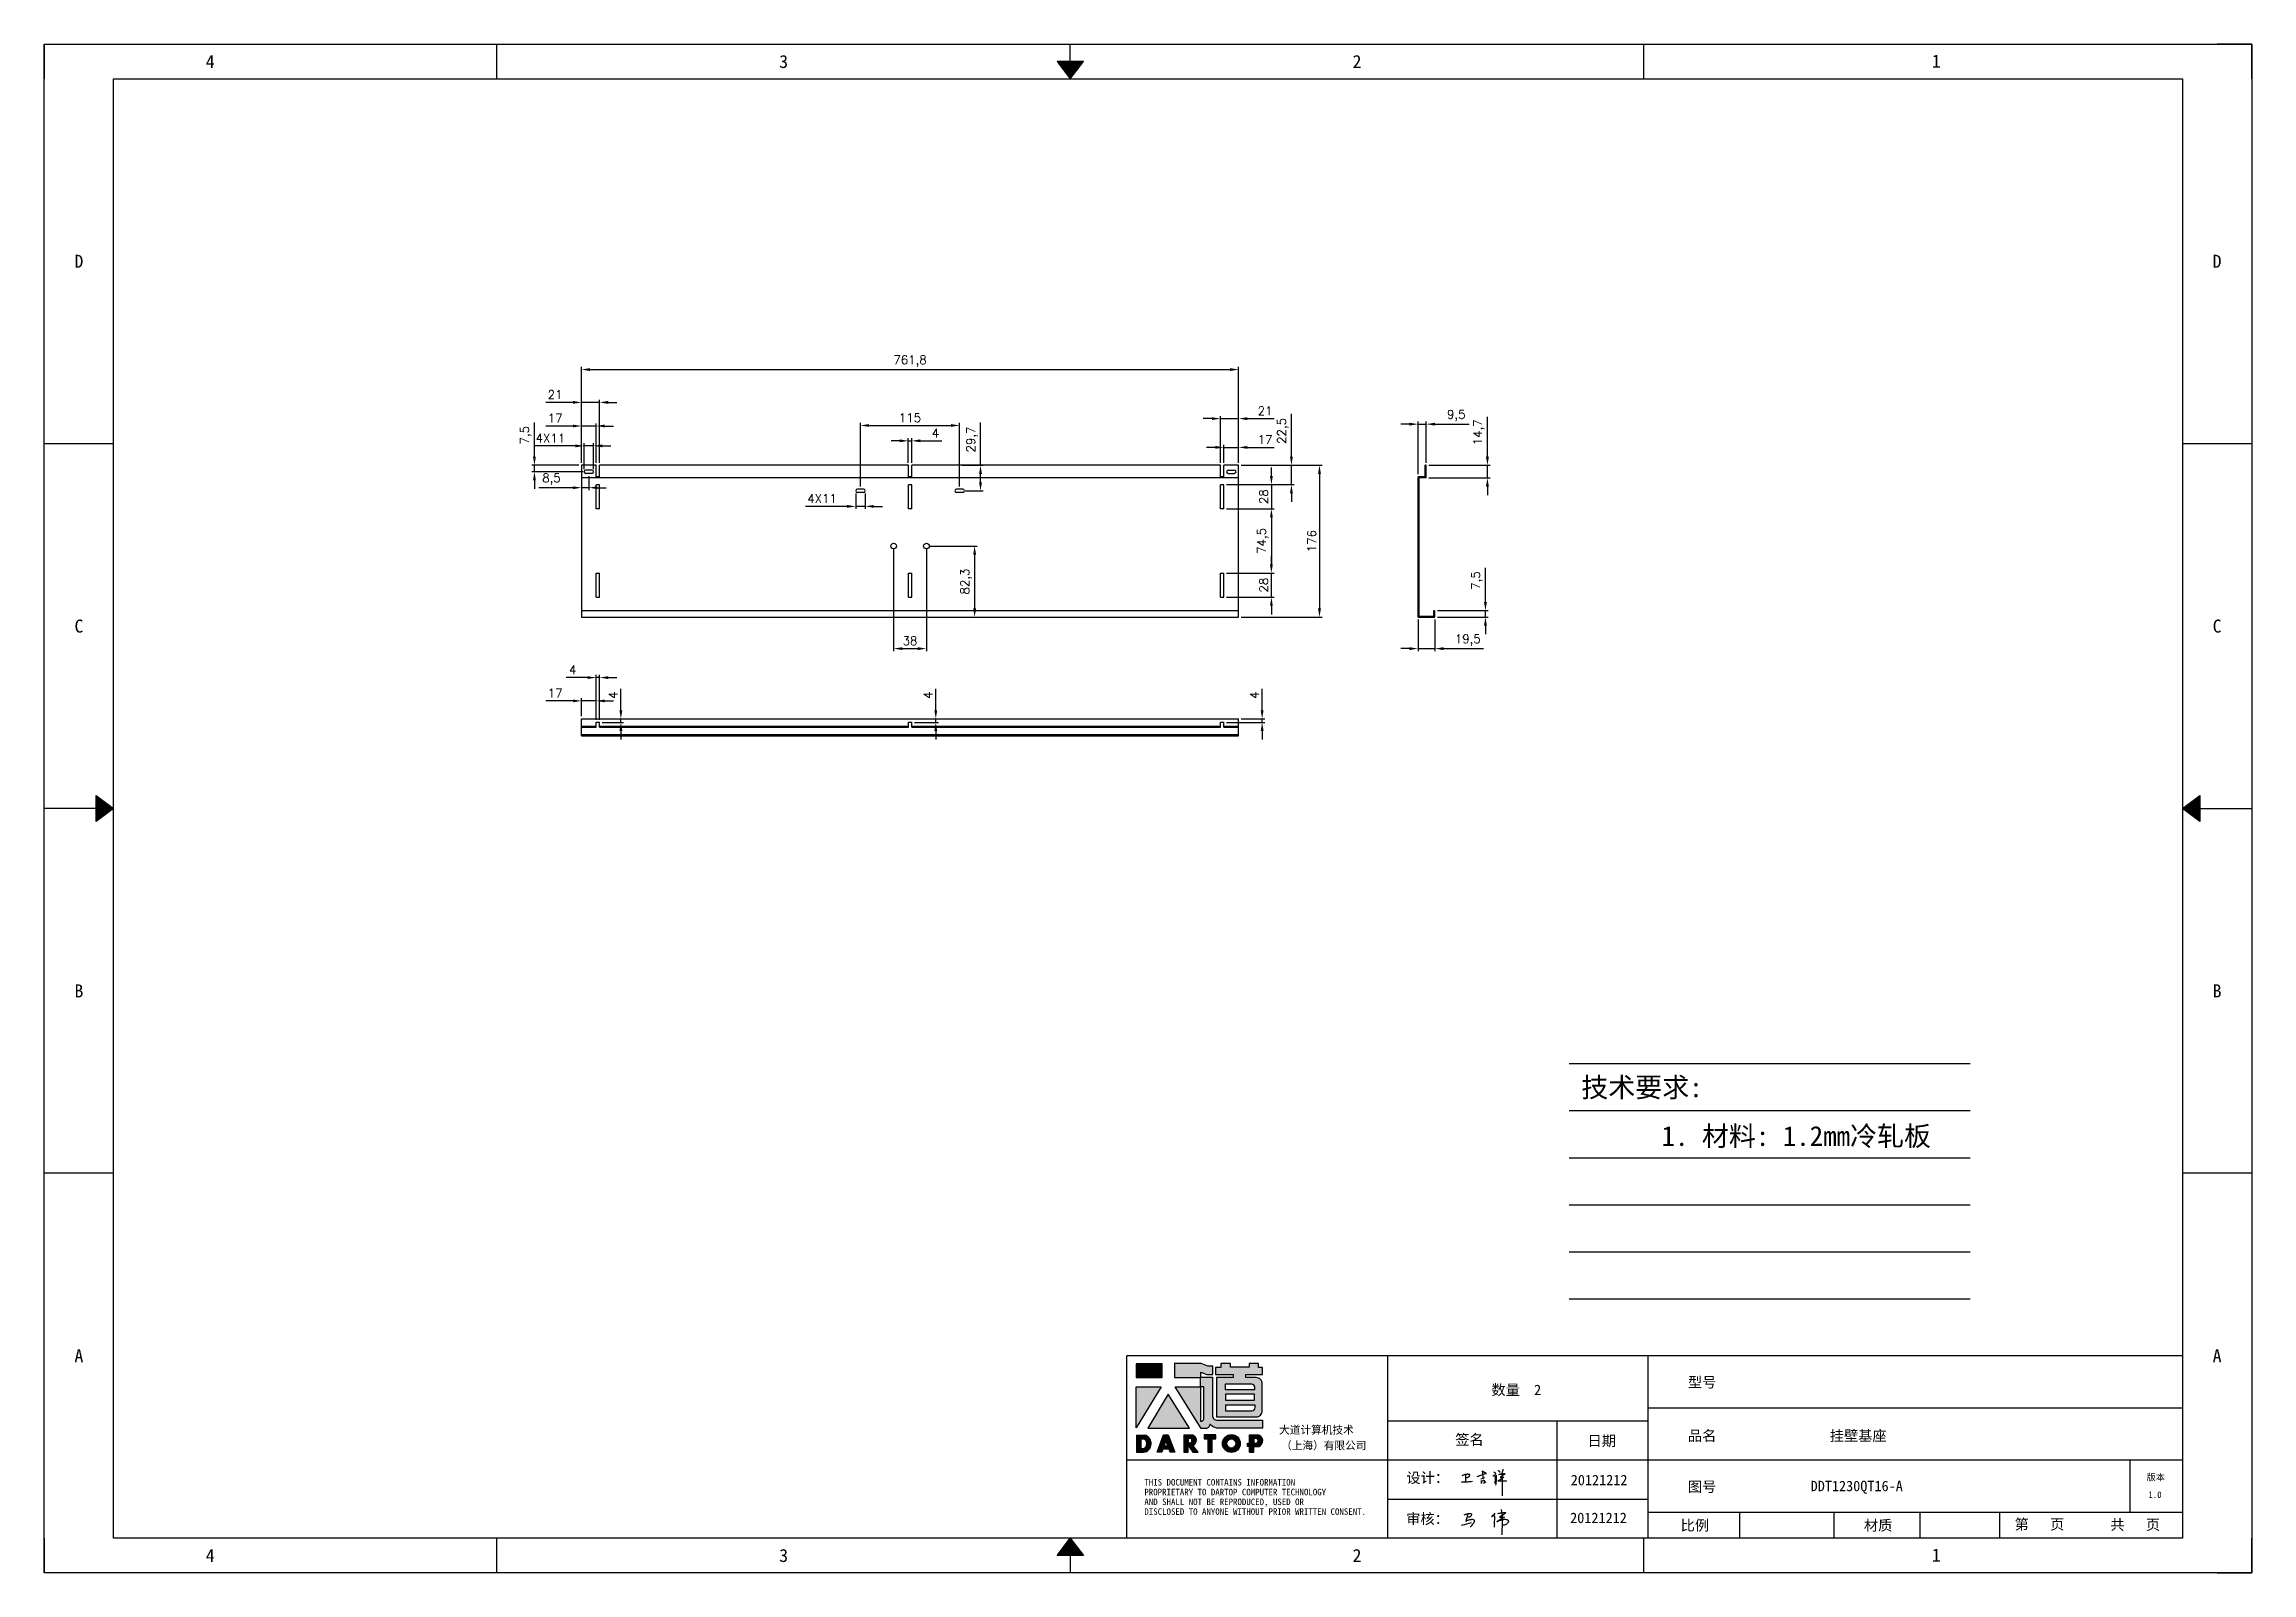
# Model space of a CAD drawing. Header units: millimetres. Extents: x 25928 to 50356, y -44172 to 20163.
# Drawn here: x 30770 to 33330, y 8831 to 10604 of the extents above; entities that cross this region are included whole.
import ezdxf
from ezdxf.enums import TextEntityAlignment as Align

# ---------------------------------------------------------------- set-up
doc = ezdxf.new("R2010")
doc.units = ezdxf.units.MM
doc.linetypes.add('DOT', pattern=[0.25, 0, -0.25])
doc.layers.add('4', color=7, linetype='Continuous')
doc.layers.add('print', color=30, linetype='Continuous')
doc.layers.add('dim', color=2, linetype='Continuous', lineweight=9)
doc.styles.add('Dartop', font='')
doc.styles.add('HZ', font='')
doc.styles.add('hzHT', font='simhei.ttf')
doc.styles.get("Standard").update_dxf_attribs({"font": 'txt', "bigfont": 'gbcbig.shx'})
doc.styles.get('Dartop').set_extended_font_data('FangSong_GB2312')
doc.styles.get('HZ').set_extended_font_data('SimSun')
doc.dimstyles.new('2-small', dxfattribs={"dimtxt": 10, "dimasz": 10, "dimexe": 3, "dimexo": 3, "dimgap": 4, "dimtad": 1, "dimtxsty": 'Standard', "dimcen": 5, "dimadec": 0, "dimazin": 0, "dimtfac": 1, "dimtmove": 0, "dimatfit": 3, "dimfxl": 0, "dimarcsym": 0})

msp = doc.modelspace()

# ---------------------------------------------------------------- texts
at = {"color": 0}
for s, height, style, p in [('4', 15.108, 'Dartop', (30962.603, 10583.98)), ('3', 15.108, 'Dartop', (31627.356, 10583.98)), ('2', 15.108, 'Dartop', (32292.108, 10583.98)), ('1', 15.108, 'Dartop', (32963.748, 10584.459)), ('D', 15.108, 'Dartop', (30810.353, 10352.323)), ('D', 15.108, 'Dartop', (33289.238, 10352.323)), ('C', 15.108, 'Dartop', (30810.353, 9929.299)), ('C', 15.108, 'Dartop', (33289.238, 9929.299)), ('B', 15.108, 'Dartop', (30810.353, 9506.274)), ('B', 15.108, 'Dartop', (33289.238, 9506.274)), ('A', 15.108, 'Dartop', (30810.353, 9083.25)), ('A', 15.108, 'Dartop', (33289.238, 9083.25)), ('数量  2', 12.0864, 'hzHT', (32476.816, 9043.631)), ('型号', 12.0864, 'hzHT', (32692.228, 9052.506)), ('签名', 12.0864, 'hzHT', (32422.523, 8986.031)), ('日期', 12.0864, 'hzHT', (32575.885, 8984.544)), ('品名', 12.0864, 'hzHT', (32692.228, 8990.459)), ('挂壁基座', 12.0864, 'hzHT', (32873.151, 8990.459)), ('20121212', 12.0864, 'hzHT', (32572.783, 8939.105)), ('图号', 12.0864, 'hzHT', (32692.228, 8931.382)), ('DDT1230QT16-A', 12.08642, 'hzHT', (32871.461, 8932.171)), ('版本', 7.554, 'hzHT', (33218.152, 8942.331)), ('1.0', 7.554, 'Dartop', (33217.243, 8922.143)), ('20121212', 12.0864, 'hzHT', (32572.064, 8895.25)), ('比例', 12.0864, 'hzHT', (32683.8, 8886.531)), ('材质', 12.0864, 'hzHT', (32896.3, 8886.531)), ('第   页', 12.0864, 'hzHT', (33083.268, 8887.784)), ('共   页', 12.0864, 'hzHT', (33194.292, 8887.344)), ('4', 15.108, 'Dartop', (30962.603, 8851.593)), ('3', 15.108, 'Dartop', (31627.356, 8851.593)), ('2', 15.108, 'Dartop', (32292.108, 8851.593)), ('1', 15.108, 'Dartop', (32963.748, 8852.073))]:
    msp.add_text(s, height=height, dxfattribs=dict(at, style=style)).set_placement(p, align=Align.MIDDLE_CENTER)
at = {"style": 'HZ'}
for s, p in [('技术要求:', (32622.489, 9394.507)), ('     1. 材料: 1.2mm冷轧板', (32762.356, 9338.021))]:
    msp.add_text(s, height=22.932, dxfattribs=at).set_placement(p, align=Align.MIDDLE_CENTER)
at = {"color": 0, "style": 'hzHT'}
for s, height, p in [('THIS DOCUMENT CONTAINS INFORMATION', 7.55401, (32045.594, 8932.699)), ('设计：', 12.0864, (32349.306, 8935.675)), ('AND SHALL NOT BE REPRODUCED, USED OR', 7.55401, (32045.594, 8910.037)), ('PROPRIETARY TO DARTOP COMPUTER TECHNOLOGY', 7.55401, (32045.594, 8921.368)), ('DISCLOSED TO ANYONE WITHOUT PRIOR WRITTEN CONSENT.', 7.55401, (32045.594, 8898.706)), ('审核：', 12.0864, (32349.126, 8888.081))]:
    msp.add_text(s, height=height, dxfattribs=at).set_placement(p)
at = {"layer": '4', "color": 0, "style": 'hzHT'}
for s, p in [('大道计算机技术', (32201.832, 8992.699)), ('（上海）有限公司', (32204.113, 8974.632))]:
    msp.add_text(s, height=9.0648, dxfattribs=at).set_placement(p)

# ---------------------------------------------------------------- blocks, each defined once
blk = doc.blocks.new('*U5')
at = {"color": 254, "linetype": 'Continuous', "extrusion": (0, 0, -1)}
for points in [[(-17, 0.333), (-16.812, 0.25), (-17, 0.5)], [(-17, 0.333), (-17.188, 0.25), (-16.812, 0.25)], [(-17, 0.333), (-17, 0.5), (-17.188, 0.25)]]:
    blk.add_solid(points, dxfattribs=at)
blk = doc.blocks.new('*U4')
at = {"color": 254, "linetype": 'Continuous', "extrusion": (0, 0, -1)}
for points in [[(-33.167, 11), (-33, 11), (-33.25, 11.188)], [(-33.167, 11), (-33.25, 11.188), (-33.25, 10.812)], [(-33.167, 11), (-33.25, 10.812), (-33, 11)]]:
    blk.add_solid(points, dxfattribs=at)
blk = doc.blocks.new('*U6')
at = {"color": 254, "linetype": 'Continuous'}
for points in [[(17, 21.667), (17.188, 21.75), (16.812, 21.75)], [(17, 21.667), (16.812, 21.75), (17, 21.5)], [(17, 21.667), (17, 21.5), (17.188, 21.75)]]:
    blk.add_solid(points, dxfattribs=at)
blk = doc.blocks.new('*U3')
at = {"color": 254, "linetype": 'Continuous', "extrusion": (0, 0, -1)}
for points in [[(-0.833, 11), (-0.75, 10.812), (-0.75, 11.188)], [(-0.833, 11), (-0.75, 11.188), (-1, 11)], [(-0.833, 11), (-1, 11), (-0.75, 10.812)]]:
    blk.add_solid(points, dxfattribs=at)
blk = doc.blocks.new('dadao')
for p, q in [((48, 19.2), (44.9, 10.4)), ((44.9, 10.4), (51.2, 10.4)), ((51.2, 10.4), (48, 19.2))]:
    blk.add_line(p, q)
for points in [[(41.8, 121.6), (41.8, 143.7), (-0.4, 143.7), (-0.4, 121.6), (41.8, 121.6)], [(104.8, 122), (104.8, 130.3), (114.1, 126.3), (124.2, 126.3), (124.2, 139.6), (115.9, 139.6), (105.1, 143.9), (61.5, 143.9)], [(61.7, 144), (61.7, 121.3), (103.9, 121.3)], [(113.4, 38.7), (105.1, 38.7), (63, 106.5), (103.9, 106.5), (103.9, 120.9), (103.9, 121.3)], [(109.7, 53.6), (109.7, 106.2), (104.3, 106.2), (104.3, 50.4), (106.6, 50.4)], [(144.6, 94.4), (144.6, 84.8), (192, 84.8), (192, 94.1), (144.9, 94.1)], [(120.2, 45), (119.5, 45), (119.5, 44.6)], [(0, 28), (0, 0), (11.8, 0)], [(0.1, 28), (14, 28)], [(7.1, 21.8), (7.1, 6.1), (12, 6.1)], [(7.1, 21.8), (11.4, 21.8)], [(76.8, 28.2), (76.8, 0), (84.1, 0), (84.1, 11.1), (91.6, -0.1), (100.3, -0.1), (91.7, 11.1)], [(76.8, 28.2), (90.6, 28.2)], [(84, 22.7), (84, 15.3), (87.2, 15.3)], [(84, 22.7), (87.3, 22.7)], [(183.7, 0), (183.7, 9.6), (180.6, 9.6), (180.6, 14.9), (183.8, 14.9), (183.8, 28.1), (196.1, 28.1), (196.5, 28.1)], [(183.7, 0), (190.9, 0), (190.9, 9.6), (198.8, 9.6)], [(194.9, 22.3), (190.8, 22.3), (190.8, 15), (194.4, 15)]]:
    blk.add_lwpolyline(points)
blk.add_lwpolyline([(137.1, 144.2), (137.1, 137.9), (128.3, 137.9), (128.3, 126.5), (157.3, 126.5), (157.3, 121.5), (130.3, 121.5), (130.3, 57.5), (194.4, 57.5, 0.414214), (204.4, 67.5), (204.4, 111.3, 0.414214), (194.4, 121.3), (177.5, 121.3), (177.5, 126.3), (204.7, 126.3), (204.7, 137.7), (198.2, 137.7), (198.2, 143.9), (183.3, 143.9), (183.3, 138), (153, 138), (153, 144.2), (137.1, 144.2)], format="xyb", close=True)
for points in [[(104.8, 122), (123.4, 122), (123.4, 60, 0.414214), (131.4, 52), (204.8, 52), (204.8, 39.1), (131.7, 39.1)], [(144.3, 110.8), (144.3, 101.8), (192.3, 101.8), (192.3, 105.5, 0.414214), (187.3, 110.5), (144.3, 110.5)], [(144.6, 77), (144.6, 67.5), (187.6, 67.5, 0.414214), (192.6, 72.5), (192.6, 76.4), (144.6, 76.4)]]:
    blk.add_lwpolyline(points, format="xyb")
for points in [[(-0.3, 106.2), (40.4, 106.2), (-0.3, 39.7), (-0.3, 106.2)], [(51.7, 94.1), (18.4, 39.3), (86.2, 39.3)], [(43.8, 28.2), (51.8, 28.2), (62.6, -0.1), (55, -0.1), (53.2, 5), (42.9, 5), (41.1, 0), (33.6, 0)], [(110, 28.1), (110, 21.9), (116, 21.9), (116, -0.1), (123.2, -0.1), (123.2, 22), (129.2, 22), (129.2, 28.1), (110, 28.1)]]:
    blk.add_lwpolyline(points, close=True)
for radius in [14.5, 7.44]:
    blk.add_circle((154.2, 14.2), radius)
for centre, radius, start, end in [((99.2, 60.7), 12.6, 305.6399, 325.969), ((111.6, 46.7), 8.19, 282.9811, 347.6627), ((136, 61.7), 22.9, 226.7358, 259.3209), ((8.5, 13.9), 8.49, 294.2143, 69.7177), ((9.6, 14.2), 14.4, 278.6604, 72.3203), ((86.4, 19), 3.8, 282.527, 76.7196), ((88.6, 19.4), 8.95, 290.6073, 77.2124), ((193.7, 18.7), 3.8, 280.9891, 72.5513), ((195.7, 18.6), 9.51, 288.8959, 85.2442)]:
    blk.add_arc(centre, radius, start, end)
blk = doc.blocks.new('h')
for p, q in [((20768.1, -2360.9), (20773, -2359.1)), ((20769.5, -2366.9), (20769.8, -2370.6)), ((20769.8, -2370.6), (20770.9, -2378)), ((20770.9, -2378), (20771.5, -2370.6)), ((20772.4, -2369.3), (20774.9, -2367.8)), ((20773, -2359.1), (20784.1, -2355.2)), ((20773.3, -2331.8), (20775.3, -2338.7)), ((20789.1, -2340.9), (20773.5, -2331.9)), ((20775.3, -2338.7), (20775.6, -2351.2)), ((20775.6, -2351.2), (20775.5, -2357.3)), ((20782.2, -2369.2), (20780, -2377.1)), ((20780, -2377.1), (20788.3, -2371.3)), ((20780.1, -2366.4), (20780.8, -2366.4)), ((20781.9, -2367.4), (20782.2, -2369.2)), ((20845.7, -2343.5), (20848.4, -2353)), ((20848.9, -2370.3), (20847.9, -2424)), ((20848.4, -2353), (20848.9, -2370.3))]:
    blk.add_line(p, q)
for points in [[(20696.6, -2372.4, 0.002073), (20710.6, -2371.9, 0.016137), (20719.6, -2371.3, 0.008314), (20736.9, -2369.3)], [(20699.1, -2348.2, -0.029745), (20704.6, -2345.4, -0.046842), (20708.4, -2344.2, -0.00919), (20714.3, -2343, -0.018517), (20717.2, -2342.5, -0.037841), (20720.3, -2342.4, -0.039541), (20723.2, -2342.8, -0.149785), (20726, -2344.3, -0.204935), (20726.9, -2346.6, -0.074872), (20726.5, -2348.3, -0.061615), (20725.6, -2350.3, -0.034204), (20723.8, -2352.6, -0.045776), (20722.3, -2354.1, -0.054985), (20720.4, -2355.3, -0.036348), (20717.3, -2356.5, -0.067752), (20715.7, -2356.8, -0.043553), (20713.2, -2356.7)], [(20755, -2351.9, -0.024077), (20759.9, -2350.1, -0.013147), (20768.7, -2346.5, -0.00522), (20775.4, -2344.1, -0.018517), (20777.3, -2343.4, -0.008274), (20786.3, -2341, -0.039541), (20788.3, -2340.8, -0.079216), (20789.4, -2341, -0.204935)], [(20813.5, -2350.1, 0.007348), (20815.9, -2348.7, 0.008421), (20818, -2347.3, 0.009459), (20819.7, -2346.2, -0.016325), (20820.7, -2345.5, -0.173771), (20821.8, -2345.3, -0.085159), (20823.9, -2346, -0.125883), (20826, -2347.9, -0.160659), (20826.6, -2350.1, -0.010447), (20826.5, -2352.3, -0.008247), (20826.2, -2355.1, -0.002698), (20825.3, -2374, 0.001562), (20823.9, -2383.7, 0.016137)], [(20816.8, -2335, -0.053561), (20819.6, -2336.1, -0.075272), (20821.3, -2337.3, -0.005295), (20822.5, -2338.5, -0.009337), (20823.1, -2339.1, -0.026146), (20823.7, -2339.8, -0.016644), (20824.5, -2340.9)], [(20832.1, -2329.2, -0.053561), (20834.9, -2330.3, -0.075272), (20836.7, -2331.5, -0.005295), (20837.8, -2332.6, -0.009337), (20838.5, -2333.3, -0.026146), (20839, -2334, -0.016644), (20839.8, -2335.1)], [(20836, -2343.7, -0.02797), (20842.1, -2342.6, -0.048868), (20845.6, -2342.2, -0.00919), (20851.1, -2341.4, -0.018517), (20853.9, -2341.1, -0.037841), (20856.7, -2341.2, -0.039541), (20859.4, -2341.6, -0.018282), (20840.6, -2354.7, -0.000937)], [(20847.6, -2340.2, 0.021784), (20849.6, -2335.9, 0.028296), (20850.8, -2332.4, 0.008136), (20851.9, -2328.2, 0.028913), (20852.2, -2327, 0.08193), (20852.1, -2325.9, 0.075058), (20851.7, -2324.7, 0.275043)]]:
    blk.add_lwpolyline(points, format="xyb")
for points in [[(20711.3, -2343.5), (20711.3, -2343.5), (20711.5, -2355.8), (20710.7, -2368), (20710.6, -2371.9)], [(20821.5, -2350.6), (20822.4, -2359.2), (20822.2, -2364.9), (20821.7, -2369), (20821.3, -2376.3), (20823.6, -2368.5), (20827.2, -2366.3), (20829.5, -2366.3)], [(20840.6, -2354.7), (20850, -2354.7), (20855, -2354.3), (20845.9, -2361.1), (20840.5, -2364), (20833, -2367.5), (20863.2, -2367.4), (20865.9, -2367.3)]]:
    blk.add_lwpolyline(points)
for centre, radius, start, end in [((20773.7, -2371.2), 2.3, 121.9907, 163.60158), ((20787.5, -2406), 40.3, 100.61827, 108.24823), ((20780.8, -2367.6), 1.15, 9.4675, 90)]:
    blk.add_arc(centre, radius, start, end)
blk = doc.blocks.new('*D155')
at = {"layer": 'Defpoints', "color": 0}
for p in [(32154.8, 10226.8), (31393, 10115.8), (32154.8, 10115.8)]:
    blk.add_point(p, dxfattribs=at)
at = {"layer": 'dim', "color": 0, "lineweight": -2}
for p, q in [((31393, 10118.8), (31393, 10229.8)), ((31403, 10226.8), (32144.8, 10226.8)), ((32154.8, 10118.8), (32154.8, 10229.8))]:
    blk.add_line(p, q, dxfattribs=at)
at = {"layer": 'dim', "color": 0}
for points in [[(31403, 10228.5), (31403, 10225.1), (31393, 10226.8)], [(32144.8, 10228.5), (32144.8, 10225.1), (32154.8, 10226.8)]]:
    blk.add_solid(points, dxfattribs=at)
at = {"layer": 'dim', "color": 0, "insert": (31773.9, 10236.6), "char_height": 10, "attachment_point": 5}
blk.add_mtext('761,8', dxfattribs=at)
blk = doc.blocks.new('*D156')
at = {"layer": 'Defpoints', "color": 0}
for p in [(32154.8, 10115.8), (32154.8, 9939.8), (32248.6, 9939.8)]:
    blk.add_point(p, dxfattribs=at)
at = {"layer": 'dim', "color": 0, "lineweight": -2}
for p, q in [((32157.8, 10115.8), (32251.6, 10115.8)), ((32248.6, 10105.8), (32248.6, 9949.8)), ((32157.8, 9939.8), (32251.6, 9939.8))]:
    blk.add_line(p, q, dxfattribs=at)
at = {"layer": 'dim', "color": 0}
for points in [[(32246.9, 10105.8), (32250.3, 10105.8), (32248.6, 10115.8)], [(32246.9, 9949.8), (32250.3, 9949.8), (32248.6, 9939.8)]]:
    blk.add_solid(points, dxfattribs=at)
at = {"layer": 'dim', "color": 0, "insert": (32239.6, 10027.8), "char_height": 10, "attachment_point": 5, "rotation": 90}
blk.add_mtext('176', dxfattribs=at)
blk = doc.blocks.new('*D157')
at = {"layer": 'Defpoints', "color": 0}
for p in [(32372.4, 10163.5), (32372.4, 10115.8), (32362.9, 10102.3)]:
    blk.add_point(p, dxfattribs=at)
at = {"layer": 'dim', "color": 0, "lineweight": -2}
for p, q in [((32352.9, 10163.5), (32342.9, 10163.5)), ((32362.9, 10105.3), (32362.9, 10166.5)), ((32362.9, 10163.5), (32372.4, 10163.5)), ((32372.4, 10118.8), (32372.4, 10166.5)), ((32382.4, 10163.5), (32422, 10163.5))]:
    blk.add_line(p, q, dxfattribs=at)
at = {"layer": 'dim', "color": 0}
for points in [[(32352.9, 10165.1), (32352.9, 10161.8), (32362.9, 10163.5)], [(32382.4, 10165.1), (32382.4, 10161.8), (32372.4, 10163.5)]]:
    blk.add_solid(points, dxfattribs=at)
at = {"layer": 'dim', "color": 0, "insert": (32407.2, 10173.3), "char_height": 10, "attachment_point": 5}
blk.add_mtext('9,5', dxfattribs=at)
blk = doc.blocks.new('*D158')
at = {"layer": 'Defpoints', "color": 0}
for p in [(32362.9, 9939.8), (32382.4, 9939.8), (32382.4, 9903.2)]:
    blk.add_point(p, dxfattribs=at)
at = {"layer": 'dim', "color": 0, "lineweight": -2}
for p, q in [((32362.9, 9936.8), (32362.9, 9900.2)), ((32382.4, 9936.8), (32382.4, 9900.2)), ((32352.9, 9903.2), (32342.9, 9903.2)), ((32362.9, 9903.2), (32382.4, 9903.2)), ((32392.4, 9903.2), (32438.7, 9903.2))]:
    blk.add_line(p, q, dxfattribs=at)
at = {"layer": 'dim', "color": 0}
for points in [[(32352.9, 9904.8), (32352.9, 9901.5), (32362.9, 9903.2)], [(32392.4, 9904.8), (32392.4, 9901.5), (32382.4, 9903.2)]]:
    blk.add_solid(points, dxfattribs=at)
at = {"layer": 'dim', "color": 0, "insert": (32420.5, 9913), "char_height": 10, "attachment_point": 5}
blk.add_mtext('19,5', dxfattribs=at)
blk = doc.blocks.new('*D159')
at = {"layer": 'Defpoints', "color": 0}
for p in [(32382.4, 9947.3), (32382.4, 9939.8), (32441, 9947.3)]:
    blk.add_point(p, dxfattribs=at)
at = {"layer": 'dim', "color": 0, "lineweight": -2}
for p, q in [((32441, 9957.3), (32441, 9997)), ((32385.4, 9947.3), (32444, 9947.3)), ((32385.4, 9939.8), (32444, 9939.8)), ((32441, 9939.8), (32441, 9947.3)), ((32441, 9929.8), (32441, 9919.8))]:
    blk.add_line(p, q, dxfattribs=at)
at = {"layer": 'dim', "color": 0}
for points in [[(32439.3, 9957.3), (32442.7, 9957.3), (32441, 9947.3)], [(32439.3, 9929.8), (32442.7, 9929.8), (32441, 9939.8)]]:
    blk.add_solid(points, dxfattribs=at)
at = {"layer": 'dim', "color": 0, "insert": (32431.2, 9982.1), "char_height": 10, "attachment_point": 5, "rotation": 90}
blk.add_mtext('7,5', dxfattribs=at)
blk = doc.blocks.new('*D160')
at = {"layer": 'Defpoints', "color": 0}
for p in [(32372.4, 10115.8), (32443.3, 10115.8), (32372.4, 10101.1)]:
    blk.add_point(p, dxfattribs=at)
at = {"layer": 'dim', "color": 0, "lineweight": -2}
for p, q in [((32443.3, 10125.8), (32443.3, 10172.1)), ((32375.4, 10115.8), (32446.3, 10115.8)), ((32443.3, 10101.1), (32443.3, 10115.8)), ((32375.4, 10101.1), (32446.3, 10101.1)), ((32443.3, 10091.1), (32443.3, 10081.1))]:
    blk.add_line(p, q, dxfattribs=at)
at = {"layer": 'dim', "color": 0}
for points in [[(32441.6, 10125.8), (32445, 10125.8), (32443.3, 10115.8)], [(32441.6, 10091.1), (32445, 10091.1), (32443.3, 10101.1)]]:
    blk.add_solid(points, dxfattribs=at)
at = {"layer": 'dim', "color": 0, "insert": (32433.5, 10154), "char_height": 10, "attachment_point": 5, "rotation": 90}
blk.add_mtext('14,7', dxfattribs=at)
blk = doc.blocks.new('*D161')
at = {"layer": 'Defpoints', "color": 0}
for p in [(32154.8, 10136.5), (32137.8, 10115.8), (32154.8, 10115.8)]:
    blk.add_point(p, dxfattribs=at)
at = {"layer": 'dim', "color": 0, "lineweight": -2}
for p, q in [((32127.8, 10136.5), (32117.8, 10136.5)), ((32137.8, 10118.8), (32137.8, 10139.5)), ((32137.8, 10136.5), (32154.8, 10136.5)), ((32154.8, 10118.8), (32154.8, 10139.5)), ((32164.8, 10136.5), (32196.2, 10136.5))]:
    blk.add_line(p, q, dxfattribs=at)
at = {"layer": 'dim', "color": 0}
for points in [[(32127.8, 10138.2), (32127.8, 10134.9), (32137.8, 10136.5)], [(32164.8, 10138.2), (32164.8, 10134.9), (32154.8, 10136.5)]]:
    blk.add_solid(points, dxfattribs=at)
at = {"layer": 'dim', "color": 0, "insert": (32185.5, 10145.5), "char_height": 10, "attachment_point": 5}
blk.add_mtext('17', dxfattribs=at)
blk = doc.blocks.new('*D162')
at = {"layer": 'Defpoints', "color": 0}
for p in [(32154.8, 10169.9), (32133.8, 10115.8), (32154.8, 10115.8)]:
    blk.add_point(p, dxfattribs=at)
at = {"layer": 'dim', "color": 0, "lineweight": -2}
for p, q in [((32123.8, 10169.9), (32113.8, 10169.9)), ((32133.8, 10118.8), (32133.8, 10172.9)), ((32133.8, 10169.9), (32154.8, 10169.9)), ((32154.8, 10118.8), (32154.8, 10172.9)), ((32164.8, 10169.9), (32196.2, 10169.9))]:
    blk.add_line(p, q, dxfattribs=at)
at = {"layer": 'dim', "color": 0}
for points in [[(32123.8, 10171.5), (32123.8, 10168.2), (32133.8, 10169.9)], [(32164.8, 10171.5), (32164.8, 10168.2), (32154.8, 10169.9)]]:
    blk.add_solid(points, dxfattribs=at)
at = {"layer": 'dim', "color": 0, "insert": (32185.5, 10178.9), "char_height": 10, "attachment_point": 5}
blk.add_mtext('21', dxfattribs=at)
blk = doc.blocks.new('*D163')
at = {"layer": 'Defpoints', "color": 0}
for p in [(31775.9, 10144.1), (31771.9, 10115.8), (31775.9, 10115.8)]:
    blk.add_point(p, dxfattribs=at)
at = {"layer": 'dim', "color": 0, "lineweight": -2}
for p, q in [((31761.9, 10144.1), (31751.9, 10144.1)), ((31771.9, 10118.8), (31771.9, 10147.1)), ((31771.9, 10144.1), (31775.9, 10144.1)), ((31775.9, 10118.8), (31775.9, 10147.1)), ((31785.9, 10144.1), (31810.6, 10144.1))]:
    blk.add_line(p, q, dxfattribs=at)
at = {"layer": 'dim', "color": 0}
for points in [[(31761.9, 10145.8), (31761.9, 10142.5), (31771.9, 10144.1)], [(31785.9, 10145.8), (31785.9, 10142.5), (31775.9, 10144.1)]]:
    blk.add_solid(points, dxfattribs=at)
at = {"layer": 'dim', "color": 0, "insert": (31803.3, 10153.1), "char_height": 10, "attachment_point": 5}
blk.add_mtext('4', dxfattribs=at)
blk = doc.blocks.new('*D164')
at = {"layer": 'Defpoints', "color": 0}
for p in [(31393, 10161.3), (31393, 10115.8), (31410, 10115.8)]:
    blk.add_point(p, dxfattribs=at)
at = {"layer": 'dim', "color": 0, "lineweight": -2}
for p, q in [((31383, 10161.3), (31351.7, 10161.3)), ((31393, 10118.8), (31393, 10164.3)), ((31410, 10161.3), (31393, 10161.3)), ((31410, 10118.8), (31410, 10164.3)), ((31420, 10161.3), (31430, 10161.3))]:
    blk.add_line(p, q, dxfattribs=at)
at = {"layer": 'dim', "color": 0}
for points in [[(31383, 10163), (31383, 10159.7), (31393, 10161.3)], [(31420, 10163), (31420, 10159.7), (31410, 10161.3)]]:
    blk.add_solid(points, dxfattribs=at)
at = {"layer": 'dim', "color": 0, "insert": (31362.4, 10170.3), "char_height": 10, "attachment_point": 5}
blk.add_mtext('17', dxfattribs=at)
blk = doc.blocks.new('*D165')
at = {"layer": 'Defpoints', "color": 0}
for p in [(31393, 10188.7), (31393, 10115.8), (31414, 10115.8)]:
    blk.add_point(p, dxfattribs=at)
at = {"layer": 'dim', "color": 0, "lineweight": -2}
for p, q in [((31383, 10188.7), (31351.7, 10188.7)), ((31393, 10118.8), (31393, 10191.7)), ((31414, 10188.7), (31393, 10188.7)), ((31414, 10118.8), (31414, 10191.7)), ((31424, 10188.7), (31434, 10188.7))]:
    blk.add_line(p, q, dxfattribs=at)
at = {"layer": 'dim', "color": 0}
for points in [[(31383, 10190.4), (31383, 10187), (31393, 10188.7)], [(31424, 10190.4), (31424, 10187), (31414, 10188.7)]]:
    blk.add_solid(points, dxfattribs=at)
at = {"layer": 'dim', "color": 0, "insert": (31362.4, 10197.7), "char_height": 10, "attachment_point": 5}
blk.add_mtext('21', dxfattribs=at)
blk = doc.blocks.new('*D166')
at = {"layer": 'Defpoints', "color": 0}
for p in [(31338.5, 10115.8), (31393, 10115.8), (31398, 10108.3)]:
    blk.add_point(p, dxfattribs=at)
at = {"layer": 'dim', "color": 0, "lineweight": -2}
for p, q in [((31338.5, 10125.8), (31338.5, 10165.5)), ((31390, 10115.8), (31335.5, 10115.8)), ((31338.5, 10108.3), (31338.5, 10115.8)), ((31395, 10108.3), (31335.5, 10108.3)), ((31338.5, 10098.3), (31338.5, 10088.3))]:
    blk.add_line(p, q, dxfattribs=at)
at = {"layer": 'dim', "color": 0}
for points in [[(31336.8, 10125.8), (31340.1, 10125.8), (31338.5, 10115.8)], [(31336.8, 10098.3), (31340.1, 10098.3), (31338.5, 10108.3)]]:
    blk.add_solid(points, dxfattribs=at)
at = {"layer": 'dim', "color": 0, "insert": (31328.6, 10150.6), "char_height": 10, "attachment_point": 5, "rotation": 90}
blk.add_mtext('7,5', dxfattribs=at)
blk = doc.blocks.new('*D167')
at = {"layer": 'Defpoints', "color": 0}
for p in [(31393, 10101.1), (31393, 10089.8), (31401.5, 10106.3)]:
    blk.add_point(p, dxfattribs=at)
at = {"layer": 'dim', "color": 0, "lineweight": -2}
for p, q in [((31383, 10089.8), (31343.4, 10089.8)), ((31393, 10098.1), (31393, 10086.8)), ((31401.5, 10089.8), (31393, 10089.8)), ((31401.5, 10103.3), (31401.5, 10086.8)), ((31411.5, 10089.8), (31421.5, 10089.8))]:
    blk.add_line(p, q, dxfattribs=at)
at = {"layer": 'dim', "color": 0}
for points in [[(31383, 10091.4), (31383, 10088.1), (31393, 10089.8)], [(31411.5, 10091.4), (31411.5, 10088.1), (31401.5, 10089.8)]]:
    blk.add_solid(points, dxfattribs=at)
at = {"layer": 'dim', "color": 0, "insert": (31358.2, 10099.6), "char_height": 10, "attachment_point": 5}
blk.add_mtext('8,5', dxfattribs=at)
blk = doc.blocks.new('*D168')
at = {"layer": 'Defpoints', "color": 0}
for p in [(31407, 10138.3), (31396, 10108.3), (31407, 10108.3)]:
    blk.add_point(p, dxfattribs=at)
at = {"layer": 'dim', "color": 0, "lineweight": -2}
for p, q in [((31386, 10138.3), (31338, 10138.3)), ((31396, 10111.3), (31396, 10141.3)), ((31407, 10138.3), (31396, 10138.3)), ((31407, 10111.3), (31407, 10141.3)), ((31417, 10138.3), (31427, 10138.3))]:
    blk.add_line(p, q, dxfattribs=at)
at = {"layer": 'dim', "color": 0}
for points in [[(31386, 10139.9), (31386, 10136.6), (31396, 10138.3)], [(31417, 10139.9), (31417, 10136.6), (31407, 10138.3)]]:
    blk.add_solid(points, dxfattribs=at)
at = {"layer": 'dim', "color": 0, "insert": (31357, 10147.3), "char_height": 10, "attachment_point": 5}
blk.add_mtext('4X11', dxfattribs=at)
blk = doc.blocks.new('*D169')
at = {"layer": 'Defpoints', "color": 0}
for p in [(32154.8, 10115.8), (32216.1, 10115.8), (32137.8, 10093.3)]:
    blk.add_point(p, dxfattribs=at)
at = {"layer": 'dim', "color": 0, "lineweight": -2}
for p, q in [((32216.1, 10125.8), (32216.1, 10175.5)), ((32157.8, 10115.8), (32219.1, 10115.8)), ((32216.1, 10093.3), (32216.1, 10115.8)), ((32140.8, 10093.3), (32219.1, 10093.3)), ((32216.1, 10083.3), (32216.1, 10073.3))]:
    blk.add_line(p, q, dxfattribs=at)
at = {"layer": 'dim', "color": 0}
for points in [[(32214.4, 10125.8), (32217.7, 10125.8), (32216.1, 10115.8)], [(32214.4, 10083.3), (32217.7, 10083.3), (32216.1, 10093.3)]]:
    blk.add_solid(points, dxfattribs=at)
at = {"layer": 'dim', "color": 0, "insert": (32206.2, 10155.6), "char_height": 10, "attachment_point": 5, "rotation": 90}
blk.add_mtext('22,5', dxfattribs=at)
blk = doc.blocks.new('*D170')
at = {"layer": 'Defpoints', "color": 0}
for p in [(32137.8, 10093.3), (32137.8, 10065.3), (32192.9, 10065.3)]:
    blk.add_point(p, dxfattribs=at)
at = {"layer": 'dim', "color": 0, "lineweight": -2}
for p, q in [((32192.9, 10103.3), (32192.9, 10113.3)), ((32140.8, 10093.3), (32195.9, 10093.3)), ((32192.9, 10093.3), (32192.9, 10065.3)), ((32140.8, 10065.3), (32195.9, 10065.3)), ((32192.9, 10055.3), (32192.9, 10045.3))]:
    blk.add_line(p, q, dxfattribs=at)
at = {"layer": 'dim', "color": 0}
for points in [[(32191.2, 10103.3), (32194.5, 10103.3), (32192.9, 10093.3)], [(32191.2, 10055.3), (32194.5, 10055.3), (32192.9, 10065.3)]]:
    blk.add_solid(points, dxfattribs=at)
at = {"layer": 'dim', "color": 0, "insert": (32183.9, 10079.3), "char_height": 10, "attachment_point": 5, "rotation": 90}
blk.add_mtext('28', dxfattribs=at)
blk = doc.blocks.new('*D171')
at = {"layer": 'Defpoints', "color": 0}
for p in [(32137.8, 10065.3), (32137.8, 9990.8), (32192.9, 9990.8)]:
    blk.add_point(p, dxfattribs=at)
at = {"layer": 'dim', "color": 0, "lineweight": -2}
for p, q in [((32140.8, 10065.3), (32195.9, 10065.3)), ((32192.9, 10055.3), (32192.9, 10000.8)), ((32140.8, 9990.8), (32195.9, 9990.8))]:
    blk.add_line(p, q, dxfattribs=at)
at = {"layer": 'dim', "color": 0}
for points in [[(32191.2, 10055.3), (32194.5, 10055.3), (32192.9, 10065.3)], [(32191.2, 10000.8), (32194.5, 10000.8), (32192.9, 9990.8)]]:
    blk.add_solid(points, dxfattribs=at)
at = {"layer": 'dim', "color": 0, "insert": (32183, 10028), "char_height": 10, "attachment_point": 5, "rotation": 90}
blk.add_mtext('74,5', dxfattribs=at)
blk = doc.blocks.new('*D172')
at = {"layer": 'Defpoints', "color": 0}
for p in [(32137.8, 9990.8), (32192.9, 9990.8), (32137.8, 9962.8)]:
    blk.add_point(p, dxfattribs=at)
at = {"layer": 'dim', "color": 0, "lineweight": -2}
for p, q in [((32192.9, 10000.8), (32192.9, 10010.8)), ((32140.8, 9990.8), (32195.9, 9990.8)), ((32192.9, 9962.8), (32192.9, 9990.8)), ((32140.8, 9962.8), (32195.9, 9962.8)), ((32192.9, 9952.8), (32192.9, 9942.8))]:
    blk.add_line(p, q, dxfattribs=at)
at = {"layer": 'dim', "color": 0}
for points in [[(32191.2, 10000.8), (32194.5, 10000.8), (32192.9, 9990.8)], [(32191.2, 9952.8), (32194.5, 9952.8), (32192.9, 9962.8)]]:
    blk.add_solid(points, dxfattribs=at)
at = {"layer": 'dim', "color": 0, "insert": (32183.9, 9976.8), "char_height": 10, "attachment_point": 5, "rotation": 90}
blk.add_mtext('28', dxfattribs=at)
blk = doc.blocks.new('*D173')
at = {"layer": 'Defpoints', "color": 0}
for p in [(31831.4, 10161.9), (31716.4, 10088.1), (31831.4, 10088.1)]:
    blk.add_point(p, dxfattribs=at)
at = {"layer": 'dim', "color": 0, "lineweight": -2}
for p, q in [((31716.4, 10091.1), (31716.4, 10164.9)), ((31726.4, 10161.9), (31821.4, 10161.9)), ((31831.4, 10091.1), (31831.4, 10164.9))]:
    blk.add_line(p, q, dxfattribs=at)
at = {"layer": 'dim', "color": 0}
for points in [[(31726.4, 10163.6), (31726.4, 10160.3), (31716.4, 10161.9)], [(31821.4, 10163.6), (31821.4, 10160.3), (31831.4, 10161.9)]]:
    blk.add_solid(points, dxfattribs=at)
at = {"layer": 'dim', "color": 0, "insert": (31773.9, 10170.9), "char_height": 10, "attachment_point": 5}
blk.add_mtext('115', dxfattribs=at)
blk = doc.blocks.new('*D174')
at = {"layer": 'Defpoints', "color": 0}
for p in [(31831.4, 10115.8), (31834.9, 10086.1), (31855.6, 10086.1)]:
    blk.add_point(p, dxfattribs=at)
at = {"layer": 'dim', "color": 0, "lineweight": -2}
for p, q in [((31855.6, 10115.8), (31855.6, 10165.5)), ((31834.4, 10115.8), (31858.6, 10115.8)), ((31837.9, 10086.1), (31858.6, 10086.1)), ((31855.6, 10096.1), (31855.6, 10105.8))]:
    blk.add_line(p, q, dxfattribs=at)
at = {"layer": 'dim', "color": 0}
for points in [[(31854, 10105.8), (31857.3, 10105.8), (31855.6, 10115.8)], [(31854, 10096.1), (31857.3, 10096.1), (31855.6, 10086.1)]]:
    blk.add_solid(points, dxfattribs=at)
at = {"layer": 'dim', "color": 0, "insert": (31845.8, 10145.6), "char_height": 10, "attachment_point": 5, "rotation": 90}
blk.add_mtext('29,7', dxfattribs=at)
blk = doc.blocks.new('*D175')
at = {"layer": 'Defpoints', "color": 0}
for p in [(31710.9, 10086.1), (31721.9, 10086.1), (31710.9, 10068.1)]:
    blk.add_point(p, dxfattribs=at)
at = {"layer": 'dim', "color": 0, "lineweight": -2}
for p, q in [((31700.9, 10068.1), (31652.9, 10068.1)), ((31710.9, 10083.1), (31710.9, 10065.1)), ((31721.9, 10068.1), (31710.9, 10068.1)), ((31721.9, 10083.1), (31721.9, 10065.1)), ((31731.9, 10068.1), (31741.9, 10068.1))]:
    blk.add_line(p, q, dxfattribs=at)
at = {"layer": 'dim', "color": 0}
for points in [[(31700.9, 10069.8), (31700.9, 10066.5), (31710.9, 10068.1)], [(31731.9, 10069.8), (31731.9, 10066.5), (31721.9, 10068.1)]]:
    blk.add_solid(points, dxfattribs=at)
at = {"layer": 'dim', "color": 0, "insert": (31671.9, 10077.1), "char_height": 10, "attachment_point": 5}
blk.add_mtext('4X11', dxfattribs=at)
blk = doc.blocks.new('*D176')
at = {"layer": 'Defpoints', "color": 0}
for p in [(31754.9, 10022.1), (31792.9, 10022.1), (31792.9, 9903.2)]:
    blk.add_point(p, dxfattribs=at)
at = {"layer": 'dim', "color": 0, "lineweight": -2}
for p, q in [((31754.9, 10019.1), (31754.9, 9900.2)), ((31792.9, 10019.1), (31792.9, 9900.2)), ((31764.9, 9903.2), (31782.9, 9903.2))]:
    blk.add_line(p, q, dxfattribs=at)
at = {"layer": 'dim', "color": 0}
for points in [[(31764.9, 9904.8), (31764.9, 9901.5), (31754.9, 9903.2)], [(31782.9, 9904.8), (31782.9, 9901.5), (31792.9, 9903.2)]]:
    blk.add_solid(points, dxfattribs=at)
at = {"layer": 'dim', "color": 0, "insert": (31773.9, 9912.2), "char_height": 10, "attachment_point": 5}
blk.add_mtext('38', dxfattribs=at)
blk = doc.blocks.new('*D177')
at = {"layer": 'Defpoints', "color": 0}
for p in [(31792.9, 10022.1), (31792.9, 9939.8), (31848.8, 9939.8)]:
    blk.add_point(p, dxfattribs=at)
at = {"layer": 'dim', "color": 0, "lineweight": -2}
for p, q in [((31795.9, 10022.1), (31851.8, 10022.1)), ((31848.8, 10012.1), (31848.8, 9949.8)), ((31795.9, 9939.8), (31851.8, 9939.8))]:
    blk.add_line(p, q, dxfattribs=at)
at = {"layer": 'dim', "color": 0}
for points in [[(31847.1, 10012.1), (31850.5, 10012.1), (31848.8, 10022.1)], [(31847.1, 9949.8), (31850.5, 9949.8), (31848.8, 9939.8)]]:
    blk.add_solid(points, dxfattribs=at)
at = {"layer": 'dim', "color": 0, "insert": (31839, 9980.9), "char_height": 10, "attachment_point": 5, "rotation": 90}
blk.add_mtext('82,3', dxfattribs=at)
blk = doc.blocks.new('*D178')
at = {"layer": 'Defpoints', "color": 0}
for p in [(32137.8, 9817.7), (32154.8, 9821.7), (32182.1, 9821.7)]:
    blk.add_point(p, dxfattribs=at)
at = {"layer": 'dim', "color": 0, "lineweight": -2}
for p, q in [((32182.1, 9831.7), (32182.1, 9856.4)), ((32140.8, 9817.7), (32185.1, 9817.7)), ((32157.8, 9821.7), (32185.1, 9821.7)), ((32182.1, 9817.7), (32182.1, 9821.7)), ((32182.1, 9807.7), (32182.1, 9797.7))]:
    blk.add_line(p, q, dxfattribs=at)
at = {"layer": 'dim', "color": 0}
for points in [[(32180.5, 9831.7), (32183.8, 9831.7), (32182.1, 9821.7)], [(32180.5, 9807.7), (32183.8, 9807.7), (32182.1, 9817.7)]]:
    blk.add_solid(points, dxfattribs=at)
at = {"layer": 'dim', "color": 0, "insert": (32173.1, 9849.1), "char_height": 10, "attachment_point": 5, "rotation": 90}
blk.add_mtext('4', dxfattribs=at)
blk = doc.blocks.new('*D179')
at = {"layer": 'Defpoints', "color": 0}
for p in [(31775.9, 9817.7), (31803.8, 9821.7), (31803.8, 9821.7)]:
    blk.add_point(p, dxfattribs=at)
at = {"layer": 'dim', "color": 0, "lineweight": -2}
for p, q in [((31803.8, 9831.7), (31803.8, 9856.4)), ((31778.9, 9817.7), (31806.8, 9817.7)), ((31803.8, 9817.7), (31803.8, 9821.7)), ((31803.8, 9807.7), (31803.8, 9797.7))]:
    blk.add_line(p, q, dxfattribs=at)
at = {"layer": 'dim', "color": 0}
for points in [[(31802.1, 9831.7), (31805.4, 9831.7), (31803.8, 9821.7)], [(31802.1, 9807.7), (31805.4, 9807.7), (31803.8, 9817.7)]]:
    blk.add_solid(points, dxfattribs=at)
at = {"layer": 'dim', "color": 0, "insert": (31794.8, 9849.1), "char_height": 10, "attachment_point": 5, "rotation": 90}
blk.add_mtext('4', dxfattribs=at)
blk = doc.blocks.new('*D180')
at = {"layer": 'Defpoints', "color": 0}
for p in [(31393, 9821.7), (31414, 9817.7), (31438.7, 9821.7)]:
    blk.add_point(p, dxfattribs=at)
at = {"layer": 'dim', "color": 0, "lineweight": -2}
for p, q in [((31438.7, 9831.7), (31438.7, 9856.4)), ((31396, 9821.7), (31441.7, 9821.7)), ((31417, 9817.7), (31441.7, 9817.7)), ((31438.7, 9817.7), (31438.7, 9821.7)), ((31438.7, 9807.7), (31438.7, 9797.7))]:
    blk.add_line(p, q, dxfattribs=at)
at = {"layer": 'dim', "color": 0}
for points in [[(31437, 9831.7), (31440.4, 9831.7), (31438.7, 9821.7)], [(31437, 9807.7), (31440.4, 9807.7), (31438.7, 9817.7)]]:
    blk.add_solid(points, dxfattribs=at)
at = {"layer": 'dim', "color": 0, "insert": (31429.7, 9849.1), "char_height": 10, "attachment_point": 5, "rotation": 90}
blk.add_mtext('4', dxfattribs=at)
blk = doc.blocks.new('*D181')
at = {"layer": 'Defpoints', "color": 0}
for p in [(31393, 9842.6), (31393, 9821.7), (31410, 9817.7)]:
    blk.add_point(p, dxfattribs=at)
at = {"layer": 'dim', "color": 0, "lineweight": -2}
for p, q in [((31383, 9842.6), (31351.7, 9842.6)), ((31393, 9824.7), (31393, 9845.6)), ((31410, 9842.6), (31393, 9842.6)), ((31410, 9820.7), (31410, 9845.6)), ((31420, 9842.6), (31430, 9842.6))]:
    blk.add_line(p, q, dxfattribs=at)
at = {"layer": 'dim', "color": 0}
for points in [[(31383, 9844.2), (31383, 9840.9), (31393, 9842.6)], [(31420, 9844.2), (31420, 9840.9), (31410, 9842.6)]]:
    blk.add_solid(points, dxfattribs=at)
at = {"layer": 'dim', "color": 0, "insert": (31362.4, 9851.6), "char_height": 10, "attachment_point": 5}
blk.add_mtext('17', dxfattribs=at)
blk = doc.blocks.new('*D182')
at = {"layer": 'Defpoints', "color": 0}
for p in [(31410, 9869.6), (31410, 9817.7), (31414, 9817.7)]:
    blk.add_point(p, dxfattribs=at)
at = {"layer": 'dim', "color": 0, "lineweight": -2}
for p, q in [((31400, 9869.6), (31375.4, 9869.6)), ((31410, 9820.7), (31410, 9872.6)), ((31414, 9869.6), (31410, 9869.6)), ((31414, 9820.7), (31414, 9872.6)), ((31424, 9869.6), (31434, 9869.6))]:
    blk.add_line(p, q, dxfattribs=at)
at = {"layer": 'dim', "color": 0}
for points in [[(31400, 9871.2), (31400, 9867.9), (31410, 9869.6)], [(31424, 9871.2), (31424, 9867.9), (31414, 9869.6)]]:
    blk.add_solid(points, dxfattribs=at)
at = {"layer": 'dim', "color": 0, "insert": (31382.7, 9878.6), "char_height": 10, "attachment_point": 5}
blk.add_mtext('4', dxfattribs=at)

# ---------------------------------------------------------------- dimensions: what is measured, and where the dimension line sits
at = {"layer": 'dim'}
for base, p1, p2, picture, middle in [((32154.849, 10226.784), (31393.049, 10115.792), (32154.849, 10115.792), '*D155', (31773.949, 10236.618)), ((31393.049, 10188.694), (31414.049, 10115.792), (31393.049, 10115.792), '*D165', (31362.382, 10197.694)), ((31393.049, 10161.321), (31410.049, 10115.792), (31393.049, 10115.792), '*D164', (31362.382, 10170.321)), ((31831.449, 10161.922), (31716.449, 10088.092), (31831.449, 10088.092), '*D173', (31773.949, 10170.922)), ((32154.849, 10169.861), (32133.849, 10115.792), (32154.849, 10115.792), '*D162', (32185.516, 10178.861)), ((32372.377, 10163.459), (32362.877, 10102.292), (32372.377, 10115.792), '*D157', (32407.211, 10173.292)), ((31775.949, 10144.124), (31771.949, 10115.792), (31775.949, 10115.792), '*D163', (31803.282, 10153.124)), ((32154.849, 10136.538), (32137.849, 10115.792), (32154.849, 10115.792), '*D161', (32185.516, 10145.538)), ((31393.049, 10089.778), (31401.549, 10106.292), (31393.049, 10101.092), '*D167', (31358.216, 10099.611)), ((31792.949, 9903.155), (31754.949, 10022.092), (31792.949, 10022.092), '*D176', (31773.949, 9912.155)), ((32382.377, 9903.169), (32362.877, 9939.792), (32382.377, 9939.792), '*D158', (32420.544, 9913.002)), ((31410.049, 9869.576), (31414.049, 9817.724), (31410.049, 9817.724), '*D182', (31382.716, 9878.576)), ((31393.049, 9842.568), (31410.049, 9817.724), (31393.049, 9821.724), '*D181', (31362.382, 9851.568))]:
    dim = msp.add_linear_dim(base=base, p1=p1, p2=p2, dimstyle='2-small', override={"dimpost": '\\X'}, dxfattribs=at)
    dim.commit()
    dim.dimension.update_dxf_attribs({"geometry": picture, "text_midpoint": middle})
for base, p1, p2, picture, middle in [((31338.457, 10115.792), (31398.049, 10108.292), (31393.049, 10115.792), '*D166', (31328.624, 10150.625)), ((32216.06, 10115.792), (32137.849, 10093.292), (32154.849, 10115.792), '*D169', (32206.226, 10155.625)), ((32443.309, 10115.792), (32372.377, 10101.092), (32372.377, 10115.792), '*D160', (32433.475, 10153.959)), ((32192.858, 10065.292), (32137.849, 10093.292), (32137.849, 10065.292), '*D170', (32183.858, 10079.292)), ((32192.858, 9990.792), (32137.849, 10065.292), (32137.849, 9990.792), '*D171', (32183.025, 10028.042)), ((31848.81, 9939.792), (31792.949, 10022.092), (31792.949, 9939.792), '*D177', (31838.976, 9980.942)), ((32192.858, 9990.792), (32137.849, 9962.792), (32137.849, 9990.792), '*D172', (32183.858, 9976.792)), ((32440.985, 9947.292), (32382.377, 9939.792), (32382.377, 9947.292), '*D159', (32431.152, 9982.125)), ((31438.691, 9821.724), (31414.049, 9817.724), (31393.049, 9821.724), '*D180', (31429.691, 9849.057)), ((31803.77, 9821.724), (31775.949, 9817.724), (31803.77, 9821.724), '*D179', (31794.77, 9849.057)), ((32182.133, 9821.724), (32137.849, 9817.724), (32154.849, 9821.724), '*D178', (32173.133, 9849.057))]:
    dim = msp.add_linear_dim(base=base, p1=p1, p2=p2, angle=90, dimstyle='2-small', override={"dimpost": '\\X'}, dxfattribs=at)
    dim.commit()
    dim.dimension.update_dxf_attribs({"geometry": picture, "text_midpoint": middle})
for base, p1, p2, picture, middle in [((31855.628, 10086.092), (31831.449, 10115.792), (31834.949, 10086.092), '*D174', (31855.628, 10145.625)), ((32248.603, 9939.792), (32154.849, 10115.792), (32154.849, 9939.792), '*D156', (32248.603, 10027.792))]:
    dim = msp.add_linear_dim(base=base, p1=p1, p2=p2, angle=90, dimstyle='2-small', override={"dimpost": '\\X'}, dxfattribs=at)
    dim.commit()
    dim.dimension.update_dxf_attribs({"geometry": picture, "text_midpoint": middle, "dimtype": 160})
dim = msp.add_linear_dim(base=(31407.049, 10138.256), p1=(31396.049, 10108.292), p2=(31407.049, 10108.292), text='4X<>', dimstyle='2-small', override={"dimpost": '\\X'}, dxfattribs=at)
dim.commit()
dim.dimension.update_dxf_attribs({"geometry": '*D168', "text_midpoint": (31357.049, 10138.256), "dimtype": 160})
dim = msp.add_linear_dim(base=(31710.949, 10068.144), p1=(31721.949, 10086.092), p2=(31710.949, 10086.092), text='4X<>', dimstyle='2-small', override={"dimpost": '\\X'}, dxfattribs=at)
dim.commit()
dim.dimension.update_dxf_attribs({"geometry": '*D175', "text_midpoint": (31671.949, 10077.144)})

# ---------------------------------------------------------------- hatches: boundary and pattern name
for points in [[(32066.162, 9073.894), (32036.027, 9073.894), (32036.027, 9058.149), (32066.162, 9058.149)], [(32065.192, 9047.133), (32036.108, 9047.133), (32036.108, 8999.647)], [(32073.254, 9038.516), (32049.479, 8999.331), (32097.891, 8999.331)], [(32128.63, 8991.313), (32114.872, 8991.313), (32114.872, 8986.948), (32119.165, 8986.948), (32119.165, 8971.219), (32124.304, 8971.219), (32124.304, 8986.959), (32128.63, 8986.959)]]:
    msp.add_hatch(color=0).paths.add_polyline_path(points)
h = msp.add_hatch(color=0)
h.paths.add_polyline_path([(32111.196, 9064.325), (32117.847, 9061.452), (32125.037, 9061.452), (32125.037, 9070.969), (32119.105, 9070.969), (32111.376, 9074.021), (32080.401, 9074.021), (32080.401, 9057.926), (32110.539, 9057.926), (32110.539, 9057.601), (32110.539, 9047.314), (32081.314, 9047.314), (32111.374, 8998.938), (32117.326, 8998.938, 0.27937482), (32121.671, 9003.163), (32121.671, 9003.386), (32122.196, 9003.386, 0.14314537), (32130.391, 8999.216), (32182.625, 8999.216), (32182.625, 9008.39), (32130.169, 9008.39, -0.41421356), (32124.455, 9014.104), (32124.455, 9058.435), (32111.196, 9058.435)])
h.paths.add_polyline_path([(32110.843, 9047.108), (32114.672, 9047.107), (32114.672, 9009.561, -0.08893574), (32112.453, 9007.278), (32110.829, 9007.278)], flags=16)
h = msp.add_hatch(color=0)
h.paths.add_polyline_path([(32182.535, 9069.636), (32177.888, 9069.636), (32177.888, 9074.057), (32167.265, 9074.057), (32167.265, 9069.857), (32145.577, 9069.857), (32145.577, 9074.278), (32134.219, 9074.278), (32134.219, 9069.775), (32127.943, 9069.775), (32127.943, 9061.625), (32148.654, 9061.625), (32148.654, 9058.02), (32129.355, 9058.02), (32129.355, 9012.381), (32175.171, 9012.381, 0.41421356), (32182.313, 9019.523), (32182.313, 9050.778, 0.41421356), (32175.171, 9057.92), (32163.06, 9057.92), (32163.06, 9061.457), (32182.535, 9061.457)])
h.paths.add_polyline_path([(32170.112, 9050.182, -0.41421356), (32173.683, 9046.611), (32173.683, 9043.993), (32139.38, 9043.993), (32139.38, 9050.182)], flags=16)
h.paths.add_polyline_path([(32173.461, 9038.466), (32173.461, 9031.834), (32139.602, 9031.834), (32139.602, 9038.466)], flags=16)
h.paths.add_polyline_path([(32173.904, 9025.865), (32173.904, 9023.026, -0.41421356), (32170.333, 9019.455), (32139.602, 9019.455), (32139.602, 9025.865)], flags=16)
h = msp.add_hatch(color=0)
h.paths.add_polyline_path([(32046.299, 8991.241), (32036.322, 8991.241), (32036.322, 8971.279), (32044.725, 8971.279, 0.79301591)])
h.paths.add_polyline_path([(32044.873, 8975.65), (32041.384, 8975.65), (32041.384, 8986.87), (32044.488, 8986.87, -0.67136089)], flags=16)
h = msp.add_hatch(color=0)
h.paths.add_polyline_path([(32073.329, 8991.406), (32067.635, 8991.406), (32060.312, 8971.257), (32065.706, 8971.257), (32066.975, 8974.828), (32074.282, 8974.828), (32075.579, 8971.214), (32081.016, 8971.214)])
h.paths.add_polyline_path([(32072.886, 8978.677), (32068.359, 8978.677), (32070.581, 8985.008)], flags=16)
h = msp.add_hatch(color=0)
h.paths.add_polyline_path([(32101.007, 8991.392), (32091.194, 8991.392), (32091.194, 8971.246), (32096.38, 8971.246), (32096.38, 8979.233), (32101.71, 8971.174), (32107.976, 8971.174), (32101.842, 8979.182, 0.74405494)])
h.paths.add_polyline_path([(32096.332, 8982.214), (32096.332, 8987.505), (32098.65, 8987.505, -0.79680897), (32098.615, 8982.214)], flags=16)
h = msp.add_hatch(color=0)
h.paths.add_polyline_path([(32136.11, 8981.391, 1), (32156.796, 8981.391, 1)])
h.paths.add_polyline_path([(32151.766, 8981.391, -1), (32141.139, 8981.391, -1)], flags=16)
h = msp.add_hatch(color=0)
h.paths.add_polyline_path([(32176.637, 8991.344), (32176.34, 8991.344), (32167.592, 8991.344), (32167.592, 8981.942), (32165.271, 8981.942), (32165.271, 8978.126), (32167.554, 8978.126), (32167.554, 8971.281), (32172.661, 8971.281), (32172.661, 8978.152), (32178.273, 8978.152, 0.81230381)])
h.paths.add_polyline_path([(32172.586, 8981.968), (32172.586, 8987.227), (32175.492, 8987.227, -0.77821343), (32175.195, 8981.968)], flags=16)

# ---------------------------------------------------------------- linework, layer by layer
at = {"color": 0, "linetype": 'DOT'}
for p, q in [((30770.065, 10604.124), (33289.238, 10604.124)), ((30770.065, 8871.737), (30770.065, 10563.836)), ((33329.526, 10563.836), (33329.526, 8871.737)), ((33289.238, 8831.449), (30770.065, 8831.449))]:
    msp.add_line(p, q, dxfattribs=at)
at = {"color": 0}
for p, q in [((30770.065, 10604.124), (30770.065, 10563.836)), ((31294.979, 10563.836), (31294.979, 10604.124)), ((31959.732, 10583.98), (31959.732, 10604.124)), ((32624.485, 10563.836), (32624.485, 10604.124)), ((33329.526, 10604.124), (33289.238, 10604.124)), ((33329.526, 10563.836), (33329.526, 10604.124)), ((30850.641, 8871.737), (30850.641, 10563.836)), ((30850.641, 10563.836), (33248.95, 10563.836)), ((33248.95, 10563.836), (33248.95, 8871.737)), ((30850.641, 10140.811), (30770.065, 10140.811)), ((33329.526, 10140.811), (33248.95, 10140.811)), ((30830.497, 9717.787), (30770.065, 9717.787)), ((33269.094, 9717.787), (33329.526, 9717.787)), ((30850.641, 9294.762), (30770.065, 9294.762)), ((33329.526, 9294.762), (33248.95, 9294.762)), ((33248.95, 9083.25), (32025.2, 9083.25)), ((32025.2, 8871.737), (32025.2, 9083.25)), ((32327.36, 9083.25), (32327.36, 8871.737)), ((32629.521, 8871.737), (32629.521, 9083.25)), ((32629.521, 9022.818), (33248.95, 9022.818)), ((32327.36, 9007.71), (32629.521, 9007.71)), ((32523.765, 9007.71), (32523.765, 8871.737)), ((32025.2, 8962.386), (32327.36, 8962.386)), ((32327.36, 8962.386), (33248.95, 8962.386)), ((33188.518, 8901.953), (33188.518, 8962.386)), ((32327.36, 8917.061), (32629.521, 8917.061)), ((32629.521, 8901.953), (33248.95, 8901.953)), ((32735.828, 8871.737), (32735.828, 8901.953)), ((32845.385, 8871.737), (32845.385, 8901.953)), ((32944.983, 8871.737), (32944.983, 8901.953)), ((33037.437, 8871.737), (33037.437, 8901.953)), ((30770.065, 8871.737), (30770.065, 8831.449)), ((33248.95, 8871.737), (30850.641, 8871.737)), ((31294.979, 8831.449), (31294.979, 8871.737)), ((32624.485, 8831.449), (32624.485, 8871.737)), ((33329.526, 8831.449), (33329.526, 8871.737)), ((31959.732, 8851.593), (31959.732, 8831.449)), ((33289.238, 8831.449), (33329.526, 8831.449))]:
    msp.add_line(p, q, dxfattribs=at)
for p, q in [((31393.049, 10115.792), (31393.049, 9939.792)), ((31410.049, 10115.792), (31393.049, 10115.792)), ((31405.049, 10110.292), (31398.049, 10110.292)), ((31410.049, 10101.092), (31410.049, 10115.792)), ((31771.949, 10115.792), (31414.049, 10115.792)), ((31414.049, 10101.092), (31414.049, 10115.792)), ((31771.949, 10101.092), (31771.949, 10115.792)), ((32133.849, 10115.792), (31775.949, 10115.792)), ((31775.949, 10101.092), (31775.949, 10115.792)), ((32133.849, 10101.092), (32133.849, 10115.792)), ((32154.849, 10115.792), (32137.849, 10115.792)), ((32137.849, 10101.092), (32137.849, 10115.792)), ((32142.849, 10110.292), (32149.849, 10110.292)), ((32154.849, 9939.792), (32154.849, 10115.792)), ((32371.177, 10102.292), (32371.177, 10115.792)), ((32372.377, 10115.792), (32371.177, 10115.792)), ((32372.377, 10101.092), (32372.377, 10115.792)), ((32154.849, 10101.092), (31393.049, 10101.092)), ((31405.049, 10106.292), (31398.049, 10106.292)), ((31414.049, 10102.292), (31410.049, 10102.292)), ((31414.049, 10093.292), (31410.049, 10093.292)), ((31410.049, 10065.292), (31410.049, 10093.292)), ((31414.049, 10065.292), (31414.049, 10093.292)), ((31719.949, 10088.092), (31712.949, 10088.092)), ((31775.949, 10102.292), (31771.949, 10102.292)), ((31775.949, 10093.292), (31771.949, 10093.292)), ((31771.949, 10065.292), (31771.949, 10093.292)), ((31775.949, 10065.292), (31775.949, 10093.292)), ((31834.949, 10088.092), (31827.949, 10088.092)), ((32137.849, 10102.292), (32133.849, 10102.292)), ((32137.849, 10093.292), (32133.849, 10093.292)), ((32133.849, 10065.292), (32133.849, 10093.292)), ((32137.849, 10065.292), (32137.849, 10093.292)), ((32142.849, 10106.292), (32149.849, 10106.292)), ((32362.877, 9939.792), (32362.877, 10102.292)), ((32371.177, 10102.292), (32362.877, 10102.292)), ((32364.077, 9940.992), (32364.077, 10101.092)), ((32372.377, 10101.092), (32364.077, 10101.092)), ((31414.049, 10065.292), (31410.049, 10065.292)), ((31719.949, 10084.092), (31712.949, 10084.092)), ((31775.949, 10065.292), (31771.949, 10065.292)), ((31834.949, 10084.092), (31827.949, 10084.092)), ((32137.849, 10065.292), (32133.849, 10065.292)), ((31410.049, 9990.792), (31414.049, 9990.792)), ((31410.049, 9962.792), (31410.049, 9990.792)), ((31414.049, 9962.792), (31414.049, 9990.792)), ((31771.949, 9990.792), (31775.949, 9990.792)), ((31771.949, 9962.792), (31771.949, 9990.792)), ((31775.949, 9962.792), (31775.949, 9990.792)), ((32133.849, 9990.792), (32137.849, 9990.792)), ((32133.849, 9962.792), (32133.849, 9990.792)), ((32137.849, 9962.792), (32137.849, 9990.792)), ((31410.049, 9962.792), (31414.049, 9962.792)), ((31771.949, 9962.792), (31775.949, 9962.792)), ((32133.849, 9962.792), (32137.849, 9962.792)), ((31393.049, 9947.292), (32154.849, 9947.292)), ((31393.049, 9939.792), (32154.849, 9939.792)), ((32362.877, 9939.792), (32382.377, 9939.792)), ((32364.077, 9940.992), (32381.177, 9940.992)), ((32381.177, 9940.992), (32381.177, 9947.292)), ((32381.177, 9947.292), (32382.377, 9947.292)), ((32382.377, 9939.792), (32382.377, 9947.292)), ((31393.049, 9821.724), (32154.849, 9821.724)), ((31393.049, 9802.224), (31393.049, 9821.724)), ((31393.049, 9813.424), (31410.049, 9813.424)), ((31393.049, 9812.224), (31410.049, 9812.224)), ((31393.049, 9803.424), (32154.849, 9803.424)), ((31410.049, 9812.224), (31410.049, 9817.724)), ((31410.049, 9817.724), (31414.049, 9817.724)), ((31414.049, 9812.224), (31414.049, 9817.724)), ((31414.049, 9813.424), (31771.949, 9813.424)), ((31414.049, 9812.224), (31771.949, 9812.224)), ((31771.949, 9812.224), (31771.949, 9817.724)), ((31771.949, 9817.724), (31775.949, 9817.724)), ((31775.949, 9812.224), (31775.949, 9817.724)), ((31775.949, 9813.424), (32133.849, 9813.424)), ((31775.949, 9812.224), (32133.849, 9812.224)), ((32133.849, 9812.224), (32133.849, 9817.724)), ((32133.849, 9817.724), (32137.849, 9817.724)), ((32137.849, 9812.224), (32137.849, 9817.724)), ((32137.849, 9813.424), (32154.849, 9813.424)), ((32137.849, 9812.224), (32154.849, 9812.224)), ((32154.849, 9802.224), (32154.849, 9821.724)), ((31393.049, 9802.224), (32154.849, 9802.224)), ((32457.125, 8892.404), (32454.156, 8890.797)), ((32459.262, 8893.545), (32457.125, 8892.404)), ((32457.248, 8895.948), (32461.023, 8895.948)), ((32463.036, 8896.131), (32459.262, 8893.545)), ((32459.398, 8904.908), (32460.265, 8897.666)), ((32460.406, 8892.319), (32460.086, 8875.68)), ((32460.265, 8897.666), (32460.406, 8892.319)), ((32461.023, 8895.948), (32463.036, 8896.131))]:
    msp.add_line(p, q)
for points in [[(31959.732, 10563.836), (31974.84, 10583.98), (31944.624, 10583.98), (31959.732, 10563.836)], [(30850.641, 9717.787), (30830.497, 9702.679), (30830.497, 9732.895), (30850.641, 9717.787)], [(33248.95, 9717.787), (33269.094, 9732.895), (33269.094, 9702.679), (33248.95, 9717.787)], [(31959.732, 8871.737), (31974.84, 8851.593), (31944.624, 8851.593), (31959.732, 8871.737)]]:
    msp.add_lwpolyline(points, close=True, dxfattribs=at)
for points in [[(32416.423, 8898.56, -0.02974503), (32418.151, 8899.426, -0.04684215), (32419.32, 8899.802, -0.00919025), (32421.145, 8900.171, -0.01851715), (32422.06, 8900.303, -0.03784064), (32423.004, 8900.333, -0.03954126), (32423.901, 8900.221, -0.14978519), (32424.777, 8899.743, -0.20493524), (32425.046, 8899.049, -0.07487171), (32424.944, 8898.502, -0.06161465), (32424.646, 8897.896, -0.0342039), (32424.105, 8897.183, -0.04577587), (32423.621, 8896.72, -0.05498501), (32423.037, 8896.353, -0.03634791), (32422.067, 8895.967, -0.06775206), (32421.582, 8895.884, -0.04355337), (32420.819, 8895.923)], [(32454.156, 8890.797, -0.02974503), (32456.851, 8892.147, -0.04684215), (32458.676, 8892.734, -0.00919025), (32461.522, 8893.309, -0.01851715), (32462.949, 8893.516, -0.03784064), (32464.422, 8893.562, -0.03954126), (32465.822, 8893.388, -0.14978519), (32467.189, 8892.642, -0.20493524), (32467.608, 8891.56, -0.07487171), (32467.448, 8890.706, -0.06161465), (32466.983, 8889.761, -0.0342039), (32466.14, 8888.648, -0.04577587), (32465.386, 8887.927, -0.05498501), (32464.473, 8887.353, -0.03634791), (32462.961, 8886.752, -0.06775206), (32462.204, 8886.621, -0.04355337), (32461.014, 8886.683)], [(32455.394, 8900.402, -0.02797026), (32457.835, 8900.853, -0.04886788), (32459.25, 8901.004, -0.00919025), (32461.475, 8901.333, -0.01851715), (32462.587, 8901.435, -0.03784064), (32463.727, 8901.411, -0.03954126), (32464.803, 8901.22, -0.01828189), (32457.248, 8895.948, -0.0009369)]]:
    msp.add_lwpolyline(points, format="xyb")
msp.add_lwpolyline([(32420.231, 8899.995), (32420.231, 8899.995), (32419.654, 8896.455), (32418.703, 8893.126), (32418.081, 8891.083)])
for centre in [(31754.949, 10022.092), (31792.949, 10022.092)]:
    msp.add_circle(centre, 3.25)
for centre, radius, start, end in [((31398.049, 10108.292), 2, 90, 270), ((31405.049, 10108.292), 2, 270, 90), ((32142.849, 10108.292), 2, 90, 270), ((32149.849, 10108.292), 2, 270, 90), ((31712.949, 10086.092), 2, 90, 270), ((31719.949, 10086.092), 2, 270, 90), ((31827.949, 10086.092), 2, 90, 270), ((31834.949, 10086.092), 2, 270, 90), ((32412.004, 8892.939), 6.385, 281.076982, 291.212632), ((32271.602, 9462.842), 593.276, 283.91895, 284.971512), ((32427.839, 8874.195), 19.504, 113.202449, 120.017497), ((32423.261, 8884.874), 7.885, 102.47486, 113.202449), ((32434.687, 8833.229), 60.779, 100.36867, 102.47486), ((32421.991, 8889.949), 5.03, 283.816254, 294.030509), ((32426.443, 8878.281), 14.979, 96.125337, 100.36867), ((32423.064, 8887.461), 2.32, 294.836428, 309.901134), ((32392.134, 8915.997), 44.385, 316.919563, 320.58866), ((32425.645, 8885.719), 7.499, 87.457037, 96.125337), ((32425.673, 8886.347), 6.87, 78.399567, 87.457037), ((32417.285, 8894.436), 11.285, 324.094808, 331.378357), ((32426.643, 8891.074), 2.045, 44.324655, 78.399567), ((32426.044, 8890.008), 1.508, 319.573073, 337.48549), ((32421.892, 8893.326), 6.777, 324.910666, 333.348429), ((32425.188, 8892.095), 3.301, 326.76781, 340.871018), ((32427.295, 8891.71), 1.134, 357.998393, 44.324655), ((32426.186, 8891.749), 2.243, 340.871018, 357.998393), ((32433.268, 8922.526), 29.831, 299.265464, 300.9495), ((32500.849, 8672.477), 230.333, 102.46592, 103.2053), ((32343.884, 9007.817), 152.514, 313.366132, 315.296084), ((32932.85, 8814.882), 486.8, 171.410173, 171.768083), ((32451.152, 8896.405), 0.975, 52.375745, 91.291159), ((31593.36, 8924.073), 858.927, 357.565664, 358.057278), ((32450.817, 8896.557), 1.118, 357.196828, 33.705179), ((32425.662, 8898.204), 26.332, 352.912546, 354.802684), ((32435.54, 8897.305), 16.413, 354.802684, 357.196828)]:
    msp.add_arc(centre, radius, start, end)
at = {"layer": 'Defpoints'}
for p, q in [((32538.034, 9422.063), (33003.072, 9422.063)), ((32538.034, 9367.463), (33003.072, 9367.463)), ((32538.034, 9367.463), (33003.072, 9367.463)), ((32538.034, 9312.863), (33003.072, 9312.863)), ((32538.034, 9258.263), (33003.072, 9258.263)), ((32538.034, 9203.663), (33003.072, 9203.663)), ((32538.034, 9149.063), (33003.072, 9149.063))]:
    msp.add_line(p, q, dxfattribs=at)
at = {"layer": 'print'}
msp.add_lwpolyline([(30770.065, 10604.124), (33329.526, 10604.124), (33329.526, 8831.449), (30770.065, 8831.449)], close=True, dxfattribs=at)

# ---------------------------------------------------------------- block references
at = {"color": 0, "linetype": 'Continuous', "xscale": 80.57610619627711, "yscale": 80.57610619687368, "zscale": 80.57610619687446}
for name, p in [('*U6', (30589.938, 8831.449)), ('*U3', (30770.065, 8831.449)), ('*U4', (30589.938, 8831.449)), ('*U5', (30589.938, 8831.449))]:
    msp.add_blockref(name, p, dxfattribs=at)
at = {"color": 0}
for name, p, xscale, yscale, zscale in [('dadao', (32036.322, 8971.279), 0.7141973048657924, 0.7141973049202118, 0.7141973049268417), ('h', (25999.54, 9671.984), 0.3098964079397265, 0.3098964079412326, 0.3098964079411201)]:
    msp.add_blockref(name, p, dxfattribs=dict(at, xscale=xscale, yscale=yscale, zscale=zscale))

msp.set_redraw_order([(e.dxf.handle, doc.entitydb.next_handle()) for e in msp.query("TEXT MTEXT ATTDEF DIMENSION ARC_DIMENSION")])  # texts and dimensions are drawn at this point

doc.saveas('drawing.dxf')
